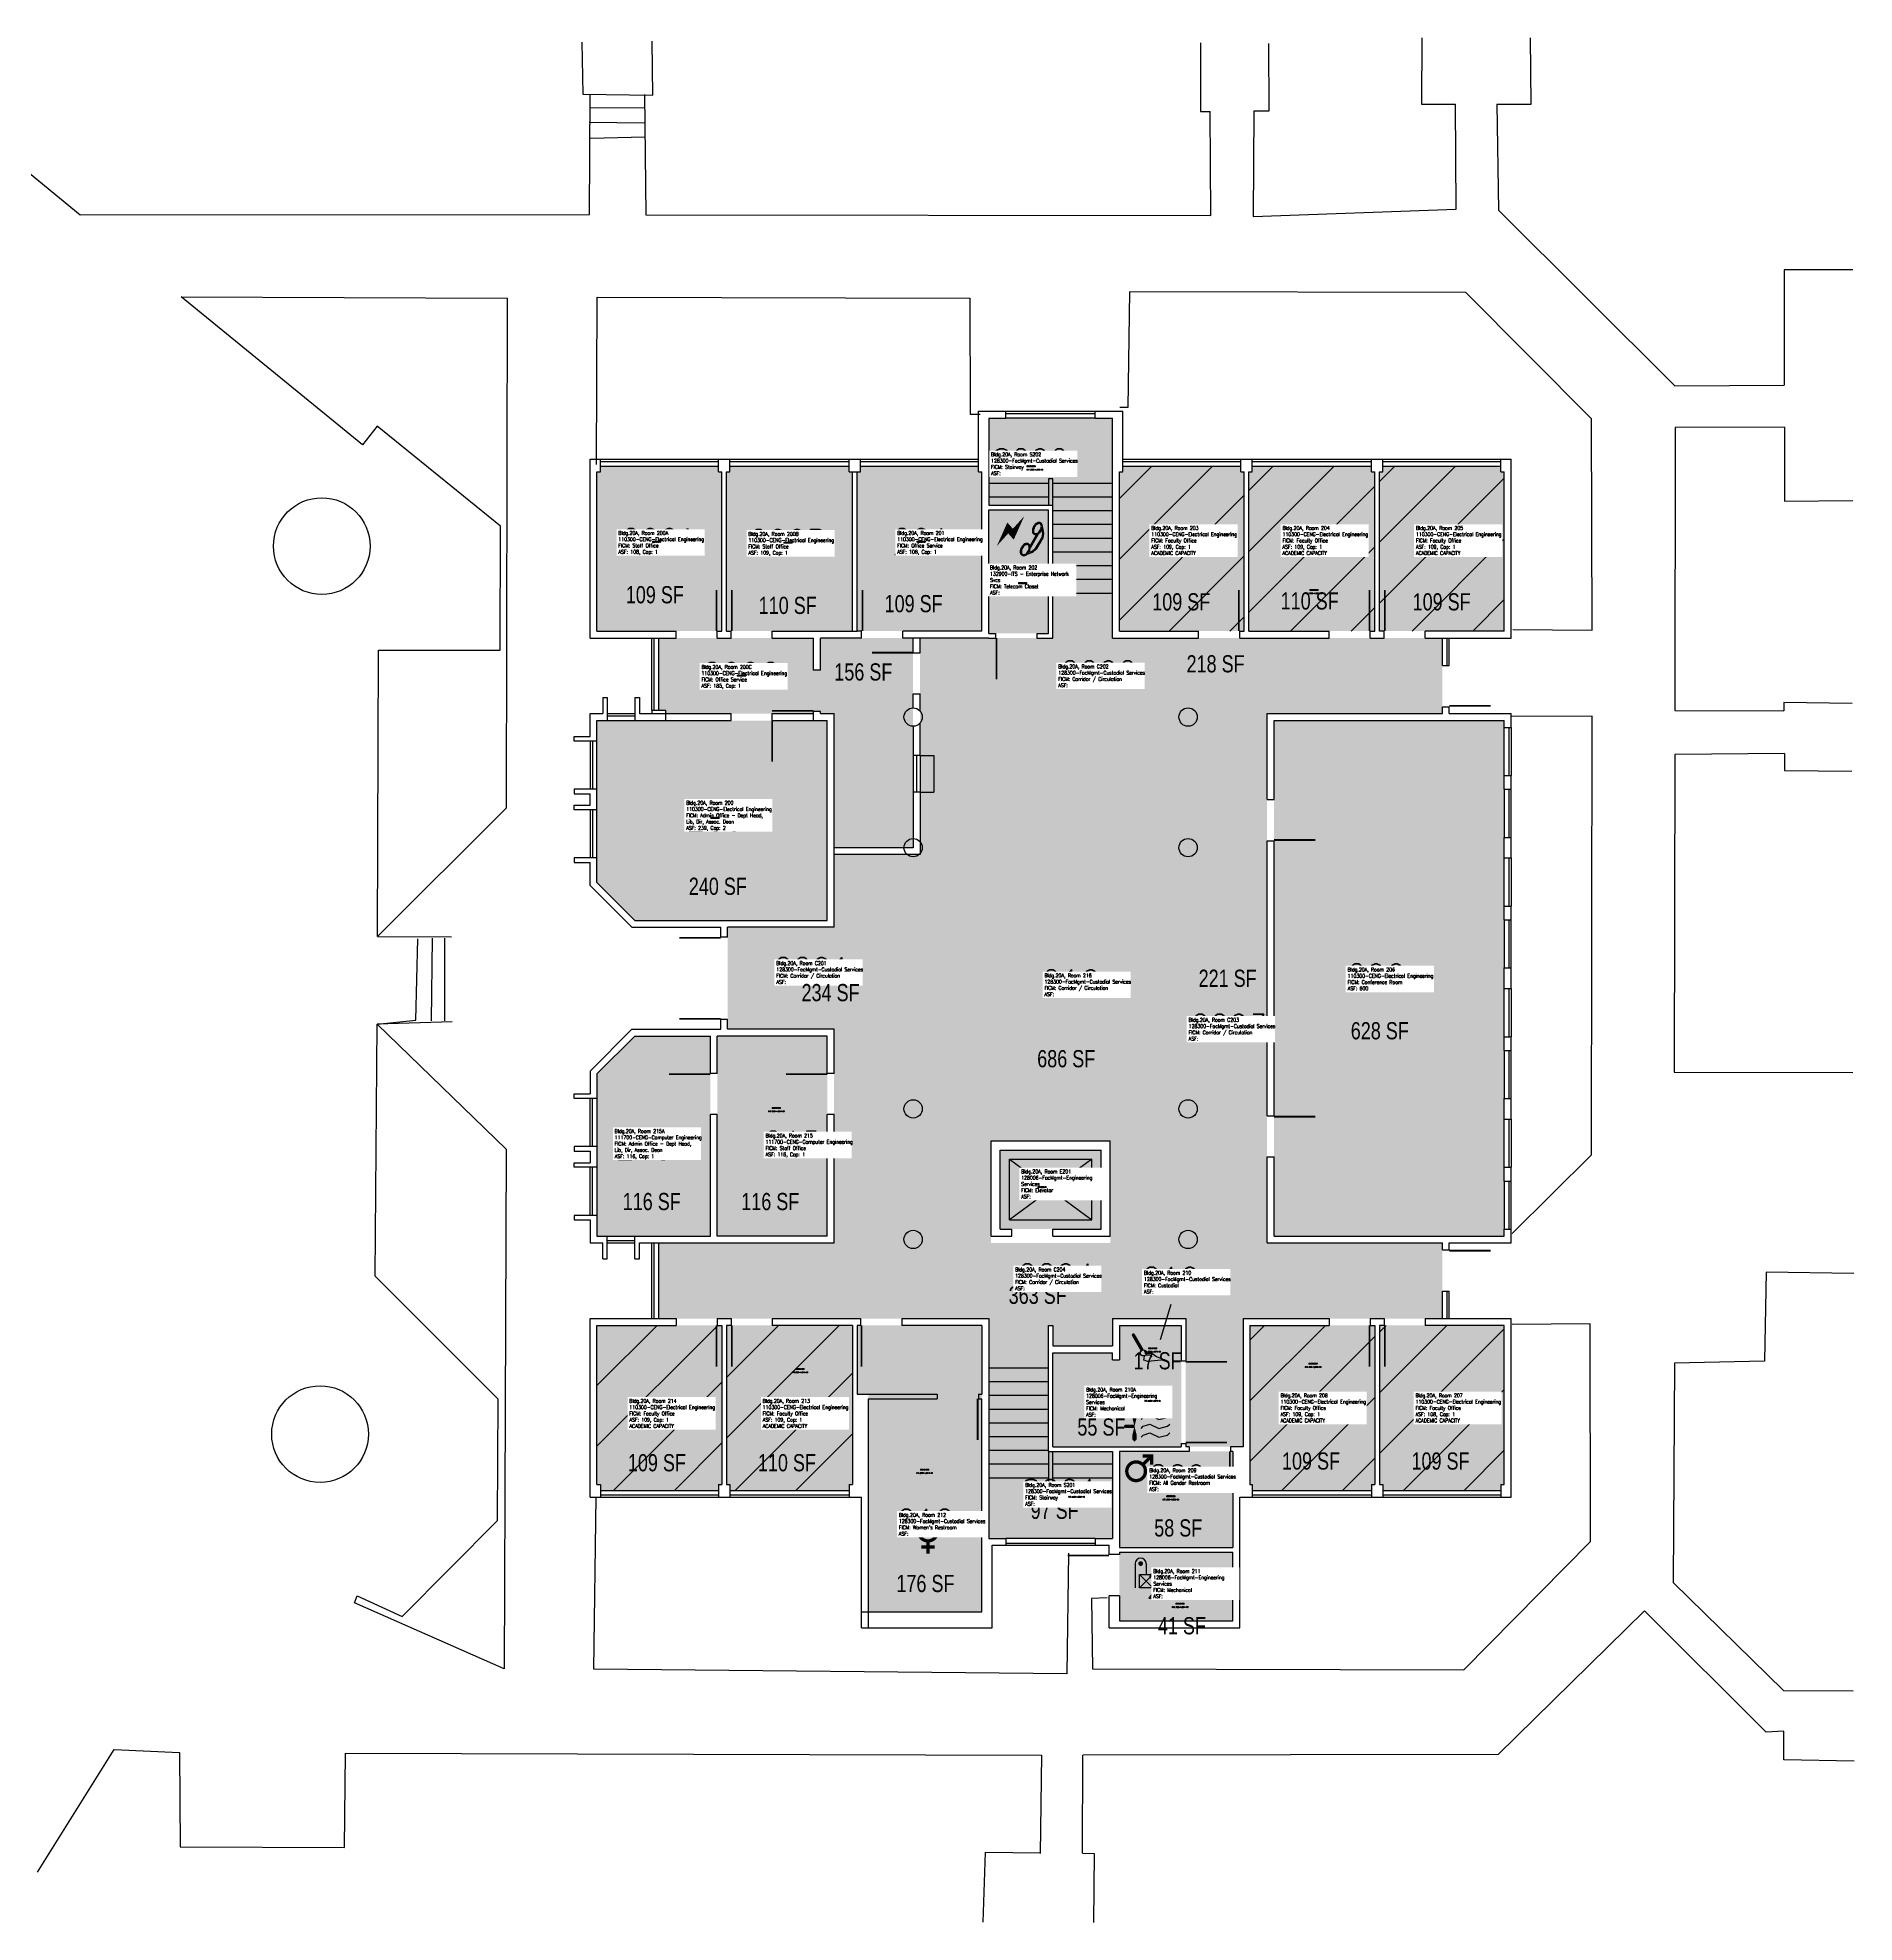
# Model space of a CAD drawing. Header units: inches. Extents: x -221 to 1542, y 0 to 3000.
# Drawn here: x -44 to 1542, y 877 to 2522 of the extents above; entities that cross this region are included whole.
import ezdxf
from ezdxf.enums import TextEntityAlignment as Align

# ---------------------------------------------------------------- set-up
doc = ezdxf.new("R2010")
doc.units = ezdxf.units.IN
doc.header["$LTSCALE"] = 100
doc.header["$MEASUREMENT"] = 0
doc.layers.get('0').update_dxf_attribs({"linetype": 'CONTINUOUS'})
for name, color, linetype in [('A-COLS', 5, 'CONTINUOUS'), ('A-DOOR', 2, 'CONTINUOUS'), ('A-FLOR', 3, 'CONTINUOUS'), ('A-GLAZ', 1, 'CONTINUOUS'), ('A-GLAZ-SILL', 2, 'CONTINUOUS'), ('A-IDEN-CNUM', 7, 'CONTINUOUS'), ('A-IDEN-ICON', 4, 'CONTINUOUS'), ('A-IDEN-RNUM', 7, 'CONTINUOUS'), ('A-IDEN-SNUM', 4, 'CONTINUOUS'), ('A-IDEN-VNUM', 4, 'CONTINUOUS'), ('A-SITE', 3, 'CONTINUOUS'), ('A-WALL', 5, 'CONTINUOUS'), ('AREA-TEXT', 3, 'CONTINUOUS'), ('Rooms-Capacity', 4, 'CONTINUOUS'), ('Rooms-Category-Color', 7, 'CONTINUOUS'), ('Rooms-College-Color', 7, 'CONTINUOUS'), ('Rooms-Department-Color', 7, 'CONTINUOUS'), ('Rooms-Division-Color', 7, 'CONTINUOUS'), ('Rooms-Information', 7, 'CONTINUOUS')]:
    doc.layers.add(name, color=color, linetype=linetype)
doc.styles.add('AREA', font='arial.ttf', dxfattribs={"width": 0.75, "height": 24})
doc.styles.add('ROOMSNUMBER', font='TXT.SHX', dxfattribs={"height": 0.03})
doc.styles.add('ROOMVNUMBER', font='simplex.shx', dxfattribs={"width": 0.85})

# ---------------------------------------------------------------- blocks, each defined once
blk = doc.blocks.new('CPWOMEN')
at = {"const_width": 0.015}
blk.add_lwpolyline([(-0.0375, 0, 1), (0.0475, 0, 1)], format="xyb", close=True, dxfattribs=at)
for points in [[(-0.025, -0.07), (0.035, -0.07)], [(0.005, -0.04), (0.005, -0.1)]]:
    blk.add_lwpolyline(points, dxfattribs=at)
blk = doc.blocks.new('CPMEN')
at = {"const_width": 0.015}
blk.add_lwpolyline([(-0.0575, -0.02, 1), (0.0275, -0.02, 1)], format="xyb", close=True, dxfattribs=at)
for points in [[(0.055, 0.01), (0.055, 0.05), (0.015, 0.05)], [(0.0151, 0.0101), (0.055, 0.05)]]:
    blk.add_lwpolyline(points, dxfattribs=at)
blk = doc.blocks.new('CPMECH')
for p, q in [((0.005, 0.025), (0.015, 0.035)), ((0.015, 0.035), (0.045, 0.045)), ((0.015, -0.005), (0.045, 0.005)), ((0.045, 0.045), (0.085, 0.025)), ((0.045, 0.005), (0.085, -0.015)), ((0.085, 0.025), (0.125, 0.035)), ((0.125, 0.035), (0.135, 0.045)), ((0.125, -0.005), (0.135, 0.005)), ((0.005, -0.015), (0.015, -0.005)), ((0.005, -0.055), (0.015, -0.045)), ((0.015, -0.045), (0.045, -0.035)), ((0.045, -0.035), (0.085, -0.055)), ((0.085, -0.015), (0.125, -0.005)), ((0.085, -0.055), (0.125, -0.045)), ((0.125, -0.045), (0.135, -0.035))]:
    blk.add_line(p, q)
at = {"const_width": 0.0075}
blk.add_lwpolyline([(-0.0682, -0.0069, 1), (-0.0618, -0.0031, 1)], format="xyb", close=True, dxfattribs=at)
at = {"const_width": 0.015}
blk.add_lwpolyline([(-0.025, -0.005), (-0.065, -0.005)], dxfattribs=at)
for points in [[(-0.025, -0.005, 0, 0.02, 0), (-0.025, 0.035, 0.02, 0.02, 0), (-0.025, 0.055, 0.02, 0, 0), (-0.025, 0.065, 0, 0, 0)], [(-0.025, -0.005, 0, 0.02, 0), (-0.025, -0.045, 0.02, 0.02, 0), (-0.025, -0.065, 0.02, 0, 0), (-0.025, -0.075, 0, 0, 0)]]:
    blk.add_lwpolyline(points, format="xyseb")
blk = doc.blocks.new('CPCUST')
for p, q in [((0.0171, -0.0639), (0.02, -0.0466)), ((0.0358, -0.0705), (0.0171, -0.0639)), ((0.0262, -0.0408), (0.0446, -0.0406)), ((0.0297, -0.0341), (0.0376, -0.0302)), ((0.1117, -0.0625), (0.0358, -0.0705)), ((0.0376, -0.0302), (0.0533, -0.0324)), ((0.0446, -0.0406), (0.0543, -0.0505)), ((0.0533, -0.0324), (0.0745, -0.0479)), ((0.0745, -0.0479), (0.1117, -0.0625))]:
    blk.add_line(p, q)
at = {"const_width": 0.015}
blk.add_lwpolyline([(-0.03, 0.05), (0.01, -0.0193)], dxfattribs=at)
at = {"const_width": 0.0075}
blk.add_lwpolyline([(-0.0332, 0.0481, 1), (-0.0268, 0.0519, 1)], format="xyb", close=True, dxfattribs=at)
blk.add_circle((0.0158, -0.0313), 0.0141)
blk = doc.blocks.new('CPELECT')
blk.add_lwpolyline([(0.0623, 0.0629, 0, 0.03, 0), (0.0105, -0.0168, 0.03, 0.03, 0), (-0.0105, 0.0068, 0.03, 0, 0), (-0.0623, -0.0729, 0.03, 0, 0)], format="xyseb")
blk = doc.blocks.new('CPPHONE')
for p, q in [((0.0096, 0.0252), (-0.0196, -0.0252)), ((0.0169, 0.0279), (-0.0182, -0.0329))]:
    blk.add_line(p, q)
for points in [[(0.0364, 0.0572), (0.0417, 0.0308), (0.0382, 0.0108), (0.0082, -0.0411), (-0.0083, -0.0558), (-0.0338, -0.0645)], [(0.0334, 0.047), (0.0366, 0.0307), (0.0334, 0.0126), (0.0043, -0.0379), (-0.0109, -0.0514), (-0.0265, -0.0567)]]:
    blk.add_lwpolyline(points)
for points in [[(0.0288, 0.0786, 0.139889), (0.0216, 0.0804, 0.107118), (0.0122, 0.0781, 0.079812), (0.0039, 0.0722, 0.067459), (-0.0035, 0.0626, 0.067459), (-0.008, 0.0515, 0.079812), (-0.009, 0.0413, 0.107118), (-0.0064, 0.032, 0.139889), (-0.0012, 0.0267, 0.139889), (0.0061, 0.0248, 0.107118), (0.0155, 0.0272, 0.079812), (0.0238, 0.0331, 0.067459), (0.0312, 0.0426, 0.067459), (0.0357, 0.0538, 0.079812), (0.0367, 0.0639, 0.107118), (0.034, 0.0732, 0.139889)], [(0.0263, 0.0743, 0.139889), (0.0218, 0.0754, 0.107118), (0.0144, 0.0736, 0.079812), (0.0074, 0.0686, 0.067459), (0.0008, 0.0601, 0.067459), (-0.0032, 0.0502, 0.079812), (-0.004, 0.0417, 0.107118), (-0.0019, 0.0344, 0.139889), (0.0013, 0.031, 0.139889), (0.0059, 0.0298, 0.107118), (0.0133, 0.0317, 0.079812), (0.0203, 0.0367, 0.067459), (0.0268, 0.0451, 0.067459), (0.0309, 0.055, 0.079812), (0.0317, 0.0636, 0.107118), (0.0296, 0.0709, 0.139889)], [(-0.0262, -0.0167, 0.139889), (-0.0334, -0.0148, 0.107118), (-0.0428, -0.0172, 0.079812), (-0.0511, -0.0231, 0.067459), (-0.0585, -0.0326, 0.067459), (-0.063, -0.0438, 0.079812), (-0.064, -0.0539, 0.107118), (-0.0614, -0.0632, 0.139889), (-0.0562, -0.0686, 0.139889), (-0.0489, -0.0704, 0.107118), (-0.0395, -0.0681, 0.079812), (-0.0312, -0.0622, 0.067459), (-0.0238, -0.0526, 0.067459), (-0.0193, -0.0415, 0.079812), (-0.0183, -0.0313, 0.107118), (-0.021, -0.022, 0.139889)], [(-0.0287, -0.021, 0.139889), (-0.0332, -0.0198, 0.107118), (-0.0406, -0.0217, 0.079812), (-0.0476, -0.0267, 0.067459), (-0.0542, -0.0351, 0.067459), (-0.0582, -0.045, 0.079812), (-0.059, -0.0536, 0.107118), (-0.0569, -0.0609, 0.139889), (-0.0537, -0.0643, 0.139889), (-0.0491, -0.0654, 0.107118), (-0.0417, -0.0636, 0.079812), (-0.0347, -0.0586, 0.067459), (-0.0282, -0.0501, 0.067459), (-0.0241, -0.0402, 0.079812), (-0.0233, -0.0317, 0.107118), (-0.0254, -0.0244, 0.139889)]]:
    blk.add_lwpolyline(points, format="xyb", close=True)
blk = doc.blocks.new('CPELEV')
for p, q in [((-0.035, 0.03), (-0.035, -0.08)), ((0.015, 0.03), (0.015, -0.02)), ((0.045, -0.08), (-0.015, -0.02)), ((-0.015, -0.08), (0.045, -0.02)), ((-0.015, -0.02), (0.045, -0.02)), ((-0.015, -0.08), (-0.015, -0.02)), ((0.045, -0.08), (-0.015, -0.08)), ((0.045, -0.02), (0.045, -0.08))]:
    blk.add_line(p, q)
at = {"const_width": 0.0106}
blk.add_lwpolyline([(-0.0153, 0.03, 1), (-0.0047, 0.03, 1)], format="xyb", close=True, dxfattribs=at)
blk.add_arc((-0.01, 0.03), 0.025, 0, 180)

msp = doc.modelspace()

# ---------------------------------------------------------------- hatches: boundary and pattern name
at = {"layer": 'Rooms-Capacity'}
h = msp.add_hatch(dxfattribs=at)
h.set_pattern_fill('ANSI31', color=256, scale=300, style=0)
h.paths.add_polyline_path([(1006, 2143), (1009, 2143), (1009, 2004), (900, 2004), (900, 2143), (903, 2143), (903, 2148), (1006, 2148)])
h = msp.add_hatch(dxfattribs=at)
h.set_pattern_fill('ANSI31', color=256, scale=300, style=0)
h.paths.add_polyline_path([(1120, 2143), (1123, 2143), (1123, 2004), (1013, 2004), (1013, 2143), (1016, 2143), (1016, 2148), (1120, 2148)])
h = msp.add_hatch(dxfattribs=at)
h.set_pattern_fill('ANSI31', color=256, scale=300, style=0)
h.paths.add_polyline_path([(1233, 2143), (1236, 2143), (1236, 2004), (1127, 2004), (1127, 2143), (1130, 2143), (1130, 2148), (1233, 2148)])
h = msp.add_hatch(dxfattribs=at)
h.set_pattern_fill('ANSI31', color=256, scale=300, style=0)
h.paths.add_polyline_path([(553, 1259), (550, 1259), (550, 1254), (447, 1254), (447, 1259), (444, 1259), (444, 1398), (553, 1398)])
h = msp.add_hatch(dxfattribs=at)
h.set_pattern_fill('ANSI31', color=256, scale=300, style=0)
h.paths.add_polyline_path([(667, 1259), (664, 1259), (664, 1254), (560, 1254), (560, 1259), (557, 1259), (557, 1398), (667, 1398)])
h = msp.add_hatch(dxfattribs=at)
h.set_pattern_fill('ANSI31', color=256, scale=300, style=0)
h.paths.add_polyline_path([(1123, 1259), (1120, 1259), (1120, 1254), (1016, 1254), (1016, 1259), (1014, 1259), (1014, 1398), (1123, 1398)])
h = msp.add_hatch(dxfattribs=at)
h.set_pattern_fill('ANSI31', color=256, scale=300, style=0)
h.paths.add_polyline_path([(1236, 1259), (1233, 1259), (1233, 1254), (1130, 1254), (1130, 1259), (1127, 1259), (1127, 1398), (1236, 1398)])
at = {"layer": 'Rooms-Category-Color', "true_color": 0xadadad}
for points in [[(786, 2114), (842, 2114), (842, 2022), (894, 2022), (894, 2190), (786, 2190)], [(786, 2110), (838, 2110), (838, 2002), (786, 2002)], [(786, 1998), (842, 1998), (842, 2022), (894, 2022), (894, 1998), (1182, 1998), (1182, 1932), (726, 1932), (726, 1998)], [(726, 1932), (960, 1932), (960, 1470), (892, 1470), (892, 1559), (788, 1559), (788, 1470), (726, 1470)], [(960, 1932), (960, 1470), (1029, 1470), (1029, 1932)], [(651, 1809), (651, 1745.5), (558, 1745.5), (558, 1656.5), (651, 1656.5), (651, 1470), (726, 1470), (726, 1809)], [(884, 1551), (884, 1482), (796, 1482), (796, 1551)], [(498, 1404), (786, 1404), (786, 1398), (842, 1398), (842, 1380), (894, 1380), (894, 1404), (958, 1404), (958, 1292), (1008, 1292), (1008, 1404), (1182, 1404), (1182, 1470), (498, 1470)], [(780, 1148), (681, 1148), (681, 1338), (671, 1338), (671, 1398), (780, 1398)], [(786, 1212), (894, 1212), (894, 1288), (838, 1288), (838, 1398), (786, 1398)], [(900, 1352), (900, 1398), (954, 1398), (954, 1352)], [(842, 1292), (842, 1374), (894, 1374), (894, 1368), (900, 1368), (900, 1352), (954, 1352), (954, 1292)], [(999, 1288), (999, 1204), (900, 1204), (900, 1288)], [(999, 1200), (999, 1140), (900, 1140), (900, 1200)]]:
    msp.add_hatch(color=253, dxfattribs=at).paths.add_polyline_path(points)
at = {"layer": 'Rooms-Category-Color', "true_color": 0xfa9ba3}
for points in [[(553, 2004), (444, 2004), (444, 2143), (447, 2143), (447, 2148), (550, 2148), (550, 2143), (553, 2143)], [(664, 2143), (667, 2143), (667, 2004), (557, 2004), (557, 2143), (560, 2143), (560, 2148), (664, 2148), (664, 2143)], [(671, 2143), (674, 2143), (674, 2148), (777, 2148), (777, 2143), (780, 2143), (780, 2004), (671, 2004)], [(1006, 2143), (1009, 2143), (1009, 2004), (900, 2004), (900, 2143), (903, 2143), (903, 2148), (1006, 2148)], [(1120, 2143), (1123, 2143), (1123, 2004), (1013, 2004), (1013, 2143), (1016, 2143), (1016, 2148), (1120, 2148)], [(1233, 2143), (1236, 2143), (1236, 2004), (1127, 2004), (1127, 2143), (1130, 2143), (1130, 2148), (1233, 2148)], [(498, 1935), (504, 1935), (504, 1932), (633, 1932), (633, 1934), (639, 1934), (639, 1932), (651, 1932), (651, 1815), (720, 1815), (720, 1929), (720, 1998), (639, 1998), (639, 1970), (633, 1970), (633, 1998), (498, 1998)], [(504, 1926), (633, 1926), (645, 1926), (645, 1751.5), (477, 1751.5), (444, 1784.5), (444, 1926)], [(1236, 1926), (1236, 1476), (1035, 1476), (1035, 1926)], [(477, 1650.5), (543, 1650.5), (543, 1476), (444, 1476), (444, 1617.5)], [(645, 1650.5), (645, 1476), (549, 1476), (549, 1650.5)], [(553, 1259), (550, 1259), (550, 1254), (447, 1254), (447, 1259), (444, 1259), (444, 1398), (553, 1398)], [(667, 1259), (664, 1259), (664, 1254), (560, 1254), (560, 1259), (557, 1259), (557, 1398), (667, 1398)], [(1123, 1259), (1120, 1259), (1120, 1254), (1016, 1254), (1016, 1259), (1014, 1259), (1014, 1398), (1123, 1398)], [(1236, 1259), (1233, 1259), (1233, 1254), (1130, 1254), (1130, 1259), (1127, 1259), (1127, 1398), (1236, 1398)]]:
    msp.add_hatch(color=241, dxfattribs=at).paths.add_polyline_path(points)
at = {"layer": 'Rooms-College-Color', "true_color": 0xadadad}
for points in [[(786, 2114), (842, 2114), (842, 2022), (894, 2022), (894, 2190), (786, 2190)], [(786, 2110), (838, 2110), (838, 2002), (786, 2002)], [(786, 1998), (842, 1998), (842, 2022), (894, 2022), (894, 1998), (1182, 1998), (1182, 1932), (726, 1932), (726, 1998)], [(726, 1932), (960, 1932), (960, 1470), (892, 1470), (892, 1559), (788, 1559), (788, 1470), (726, 1470)], [(960, 1932), (960, 1470), (1029, 1470), (1029, 1932)], [(651, 1809), (651, 1745.5), (558, 1745.5), (558, 1656.5), (651, 1656.5), (651, 1470), (726, 1470), (726, 1809)], [(884, 1551), (884, 1482), (796, 1482), (796, 1551)], [(498, 1404), (786, 1404), (786, 1398), (842, 1398), (842, 1380), (894, 1380), (894, 1404), (958, 1404), (958, 1292), (1008, 1292), (1008, 1404), (1182, 1404), (1182, 1470), (498, 1470)], [(780, 1148), (681, 1148), (681, 1338), (671, 1338), (671, 1398), (780, 1398)], [(786, 1212), (894, 1212), (894, 1288), (838, 1288), (838, 1398), (786, 1398)], [(900, 1352), (900, 1398), (954, 1398), (954, 1352)], [(842, 1292), (842, 1374), (894, 1374), (894, 1368), (900, 1368), (900, 1352), (954, 1352), (954, 1292)], [(999, 1288), (999, 1204), (900, 1204), (900, 1288)], [(999, 1200), (999, 1140), (900, 1140), (900, 1200)]]:
    msp.add_hatch(color=253, dxfattribs=at).paths.add_polyline_path(points)
at = {"layer": 'Rooms-College-Color', "true_color": 0x99d7b2}
for points in [[(553, 2004), (444, 2004), (444, 2143), (447, 2143), (447, 2148), (550, 2148), (550, 2143), (553, 2143)], [(664, 2143), (667, 2143), (667, 2004), (557, 2004), (557, 2143), (560, 2143), (560, 2148), (664, 2148), (664, 2143)], [(671, 2143), (674, 2143), (674, 2148), (777, 2148), (777, 2143), (780, 2143), (780, 2004), (671, 2004)], [(1006, 2143), (1009, 2143), (1009, 2004), (900, 2004), (900, 2143), (903, 2143), (903, 2148), (1006, 2148)], [(1120, 2143), (1123, 2143), (1123, 2004), (1013, 2004), (1013, 2143), (1016, 2143), (1016, 2148), (1120, 2148)], [(1233, 2143), (1236, 2143), (1236, 2004), (1127, 2004), (1127, 2143), (1130, 2143), (1130, 2148), (1233, 2148)], [(498, 1935), (504, 1935), (504, 1932), (633, 1932), (633, 1934), (639, 1934), (639, 1932), (651, 1932), (651, 1815), (720, 1815), (720, 1929), (720, 1998), (639, 1998), (639, 1970), (633, 1970), (633, 1998), (498, 1998)], [(504, 1926), (633, 1926), (645, 1926), (645, 1751.5), (477, 1751.5), (444, 1784.5), (444, 1926)], [(1236, 1926), (1236, 1476), (1035, 1476), (1035, 1926)], [(477, 1650.5), (543, 1650.5), (543, 1476), (444, 1476), (444, 1617.5)], [(645, 1650.5), (645, 1476), (549, 1476), (549, 1650.5)], [(553, 1259), (550, 1259), (550, 1254), (447, 1254), (447, 1259), (444, 1259), (444, 1398), (553, 1398)], [(667, 1259), (664, 1259), (664, 1254), (560, 1254), (560, 1259), (557, 1259), (557, 1398), (667, 1398)], [(1123, 1259), (1120, 1259), (1120, 1254), (1016, 1254), (1016, 1259), (1014, 1259), (1014, 1398), (1123, 1398)], [(1236, 1259), (1233, 1259), (1233, 1254), (1130, 1254), (1130, 1259), (1127, 1259), (1127, 1398), (1236, 1398)]]:
    msp.add_hatch(color=253, dxfattribs=at).paths.add_polyline_path(points)
at = {"layer": 'Rooms-Department-Color', "true_color": 0xacacac}
for points in [[(786, 2114), (842, 2114), (842, 2022), (894, 2022), (894, 2190), (786, 2190)], [(786, 2110), (838, 2110), (838, 2002), (786, 2002)], [(786, 1998), (842, 1998), (842, 2022), (894, 2022), (894, 1998), (1182, 1998), (1182, 1932), (726, 1932), (726, 1998)], [(726, 1932), (960, 1932), (960, 1470), (892, 1470), (892, 1559), (788, 1559), (788, 1470), (726, 1470)], [(960, 1932), (960, 1470), (1029, 1470), (1029, 1932)], [(651, 1809), (651, 1745.5), (558, 1745.5), (558, 1656.5), (651, 1656.5), (651, 1470), (726, 1470), (726, 1809)], [(884, 1551), (884, 1482), (796, 1482), (796, 1551)], [(498, 1404), (786, 1404), (786, 1398), (842, 1398), (842, 1380), (894, 1380), (894, 1404), (958, 1404), (958, 1292), (1008, 1292), (1008, 1404), (1182, 1404), (1182, 1470), (498, 1470)], [(780, 1148), (681, 1148), (681, 1338), (671, 1338), (671, 1398), (780, 1398)], [(786, 1212), (894, 1212), (894, 1288), (838, 1288), (838, 1398), (786, 1398)], [(900, 1352), (900, 1398), (954, 1398), (954, 1352)], [(842, 1292), (842, 1374), (894, 1374), (894, 1368), (900, 1368), (900, 1352), (954, 1352), (954, 1292)], [(999, 1288), (999, 1204), (900, 1204), (900, 1288)], [(999, 1200), (999, 1140), (900, 1140), (900, 1200)]]:
    msp.add_hatch(color=253, dxfattribs=at).paths.add_polyline_path(points)
at = {"layer": 'Rooms-Department-Color', "true_color": 0x99d7b2}
for points in [[(553, 2004), (444, 2004), (444, 2143), (447, 2143), (447, 2148), (550, 2148), (550, 2143), (553, 2143)], [(664, 2143), (667, 2143), (667, 2004), (557, 2004), (557, 2143), (560, 2143), (560, 2148), (664, 2148), (664, 2143)], [(671, 2143), (674, 2143), (674, 2148), (777, 2148), (777, 2143), (780, 2143), (780, 2004), (671, 2004)], [(1006, 2143), (1009, 2143), (1009, 2004), (900, 2004), (900, 2143), (903, 2143), (903, 2148), (1006, 2148)], [(1120, 2143), (1123, 2143), (1123, 2004), (1013, 2004), (1013, 2143), (1016, 2143), (1016, 2148), (1120, 2148)], [(1233, 2143), (1236, 2143), (1236, 2004), (1127, 2004), (1127, 2143), (1130, 2143), (1130, 2148), (1233, 2148)], [(498, 1935), (504, 1935), (504, 1932), (633, 1932), (633, 1934), (639, 1934), (639, 1932), (651, 1932), (651, 1815), (720, 1815), (720, 1929), (720, 1998), (639, 1998), (639, 1970), (633, 1970), (633, 1998), (498, 1998)], [(504, 1926), (633, 1926), (645, 1926), (645, 1751.5), (477, 1751.5), (444, 1784.5), (444, 1926)], [(1236, 1926), (1236, 1476), (1035, 1476), (1035, 1926)], [(477, 1650.5), (543, 1650.5), (543, 1476), (444, 1476), (444, 1617.5)], [(645, 1650.5), (645, 1476), (549, 1476), (549, 1650.5)], [(553, 1259), (550, 1259), (550, 1254), (447, 1254), (447, 1259), (444, 1259), (444, 1398), (553, 1398)], [(667, 1259), (664, 1259), (664, 1254), (560, 1254), (560, 1259), (557, 1259), (557, 1398), (667, 1398)], [(1123, 1259), (1120, 1259), (1120, 1254), (1016, 1254), (1016, 1259), (1014, 1259), (1014, 1398), (1123, 1398)], [(1236, 1259), (1233, 1259), (1233, 1254), (1130, 1254), (1130, 1259), (1127, 1259), (1127, 1398), (1236, 1398)]]:
    msp.add_hatch(color=253, dxfattribs=at).paths.add_polyline_path(points)
at = {"layer": 'Rooms-Division-Color', "true_color": 0xadadad}
for points in [[(786, 2114), (842, 2114), (842, 2022), (894, 2022), (894, 2190), (786, 2190)], [(786, 2110), (838, 2110), (838, 2002), (786, 2002)], [(786, 1998), (842, 1998), (842, 2022), (894, 2022), (894, 1998), (1182, 1998), (1182, 1932), (726, 1932), (726, 1998)], [(726, 1932), (960, 1932), (960, 1470), (892, 1470), (892, 1559), (788, 1559), (788, 1470), (726, 1470)], [(960, 1932), (960, 1470), (1029, 1470), (1029, 1932)], [(651, 1809), (651, 1745.5), (558, 1745.5), (558, 1656.5), (651, 1656.5), (651, 1470), (726, 1470), (726, 1809)], [(884, 1551), (884, 1482), (796, 1482), (796, 1551)], [(498, 1404), (786, 1404), (786, 1398), (842, 1398), (842, 1380), (894, 1380), (894, 1404), (958, 1404), (958, 1292), (1008, 1292), (1008, 1404), (1182, 1404), (1182, 1470), (498, 1470)], [(780, 1148), (681, 1148), (681, 1338), (671, 1338), (671, 1398), (780, 1398)], [(786, 1212), (894, 1212), (894, 1288), (838, 1288), (838, 1398), (786, 1398)], [(900, 1352), (900, 1398), (954, 1398), (954, 1352)], [(842, 1292), (842, 1374), (894, 1374), (894, 1368), (900, 1368), (900, 1352), (954, 1352), (954, 1292)], [(999, 1288), (999, 1204), (900, 1204), (900, 1288)], [(999, 1200), (999, 1140), (900, 1140), (900, 1200)]]:
    msp.add_hatch(color=253, dxfattribs=at).paths.add_polyline_path(points)
at = {"layer": 'Rooms-Division-Color', "true_color": 0x99d7b2}
for points in [[(553, 2004), (444, 2004), (444, 2143), (447, 2143), (447, 2148), (550, 2148), (550, 2143), (553, 2143)], [(664, 2143), (667, 2143), (667, 2004), (557, 2004), (557, 2143), (560, 2143), (560, 2148), (664, 2148), (664, 2143)], [(671, 2143), (674, 2143), (674, 2148), (777, 2148), (777, 2143), (780, 2143), (780, 2004), (671, 2004)], [(1006, 2143), (1009, 2143), (1009, 2004), (900, 2004), (900, 2143), (903, 2143), (903, 2148), (1006, 2148)], [(1120, 2143), (1123, 2143), (1123, 2004), (1013, 2004), (1013, 2143), (1016, 2143), (1016, 2148), (1120, 2148)], [(1233, 2143), (1236, 2143), (1236, 2004), (1127, 2004), (1127, 2143), (1130, 2143), (1130, 2148), (1233, 2148)], [(498, 1935), (504, 1935), (504, 1932), (633, 1932), (633, 1934), (639, 1934), (639, 1932), (651, 1932), (651, 1815), (720, 1815), (720, 1929), (720, 1998), (639, 1998), (639, 1970), (633, 1970), (633, 1998), (498, 1998)], [(504, 1926), (633, 1926), (645, 1926), (645, 1751.5), (477, 1751.5), (444, 1784.5), (444, 1926)], [(1236, 1926), (1236, 1476), (1035, 1476), (1035, 1926)], [(477, 1650.5), (543, 1650.5), (543, 1476), (444, 1476), (444, 1617.5)], [(645, 1650.5), (645, 1476), (549, 1476), (549, 1650.5)], [(553, 1259), (550, 1259), (550, 1254), (447, 1254), (447, 1259), (444, 1259), (444, 1398), (553, 1398)], [(667, 1259), (664, 1259), (664, 1254), (560, 1254), (560, 1259), (557, 1259), (557, 1398), (667, 1398)], [(1123, 1259), (1120, 1259), (1120, 1254), (1016, 1254), (1016, 1259), (1014, 1259), (1014, 1398), (1123, 1398)], [(1236, 1259), (1233, 1259), (1233, 1254), (1130, 1254), (1130, 1259), (1127, 1259), (1127, 1398), (1236, 1398)]]:
    msp.add_hatch(color=253, dxfattribs=at).paths.add_polyline_path(points)

# ---------------------------------------------------------------- linework, layer by layer
at = {"layer": 'A-COLS'}
for centre in [(720, 1929), (960, 1929), (720, 1815), (960, 1815), (720, 1587), (960, 1587), (720, 1473), (960, 1473)]:
    msp.add_circle(centre, 8, dxfattribs=at)
at = {"layer": 'A-DOOR'}
for points in [[(548.3, 2004, 1.5, 1.5, 0), (548.3, 2040, 0, 0, 0), (547.5, 2040, 0, 0, 0.414214), (513, 2002.5, 0, 0, 0.414214)], [(561.8, 2004, 1.5, 1.5, 0), (561.8, 2040, 0, 0, 0), (562.5, 2040, 0, 0, -0.414214), (597, 2002.5, 0, 0, -0.414214)], [(675.8, 2004, 1.5, 1.5, 0), (675.8, 2040, 0, 0, 0), (676.5, 2040, 0, 0, -0.414214), (711, 2002.5, 0, 0, -0.414214)], [(1004.3, 2004, 1.5, 1.5, 0), (1004.3, 2040, 0, 0, 0), (1003.5, 2040, 0, 0, 0.414214), (969, 2002.5, 0, 0, 0.414214)], [(1118.3, 2004, 1.5, 1.5, 0), (1118.3, 2040, 0, 0, 0), (1117.5, 2040, 0, 0, 0.414214), (1083, 2002.5, 0, 0, 0.414214)], [(1131.8, 2004, 1.5, 1.5, 0), (1131.8, 2040, 0, 0, 0), (1132.5, 2040, 0, 0, -0.414214), (1167, 2002.5, 0, 0, -0.414214)], [(792.8, 1998, 1.5, 1.5, 0), (792.8, 1962, 0, 0, 0), (793.5, 1962, 0, 0, 0.414214), (828, 1999.5, 0, 0, 0.414214)], [(720, 1985.2, 1.5, 1.5, 0), (684, 1985.2, 0, 0, 0), (684, 1984.5, 0, 0, 0.387439), (720, 1949.2, 0, 0, 0.414214)], [(1188, 1938.7, 1.5, 1.5, 0), (1224, 1938.7, 0, 0, 0), (1224, 1939.5, 0, 0, 0.414214), (1186.5, 1974, 0, 0, 0.414214)], [(632.9, 1934.4, 1.5, 1.5, 0), (596.9, 1934.4, 0, 0, 0), (596.9, 1935.1, 0, 0, -0.414214), (634.4, 1969.6, 0, 0, -0.414214)], [(597, 1926, 1.5, 1.5, 0), (597, 1890, 0, 0, 0), (596.3, 1890, 0, 0, -0.387439), (561, 1926, 0, 0, -0.414214)], [(1035, 1821.7, 1.5, 1.5, 0), (1071, 1821.7, 0, 0, 0), (1071, 1822.5, 0, 0, 0.414214), (1033.5, 1857, 0, 0, 0.414214)], [(552, 1736.2, 1.5, 1.5, 0), (516, 1736.2, 0, 0, 0), (516, 1735.5, 0, 0, 0.414214), (553.5, 1701, 0, 0, 0.414214)], [(552, 1665.7, 1.5, 1.5, 0), (516, 1665.7, 0, 0, 0), (516, 1666.5, 0, 0, -0.414214), (553.5, 1701, 0, 0, -0.414214)], [(543, 1617.2, 1.5, 1.5, 0), (507, 1617.2, 0, 0, 0), (507, 1616.5, 0, 0, 0.414214), (544.5, 1582, 0, 0, 0.414214)], [(645, 1617.2, 1.5, 1.5, 0), (609, 1617.2, 0, 0, 0), (609, 1616.5, 0, 0, 0.414214), (646.5, 1582, 0, 0, 0.414214)], [(1035, 1580.2, 1.5, 1.5, 0), (1071, 1580.2, 0, 0, 0), (1071, 1579.5, 0, 0, -0.414214), (1033.5, 1545, 0, 0, -0.414214)], [(1188, 1463.2, 1.5, 1.5, 0), (1224, 1463.2, 0, 0, 0), (1224, 1462.5, 0, 0, -0.414214), (1186.5, 1428, 0, 0, -0.414214)], [(548.3, 1398, 1.5, 1.5, 0), (548.3, 1362, 0, 0, 0), (547.5, 1362, 0, 0, -0.414214), (513, 1399.5, 0, 0, -0.414214)], [(561.8, 1398, 1.5, 1.5, 0), (561.8, 1362, 0, 0, 0), (562.5, 1362, 0, 0, 0.414214), (597, 1399.5, 0, 0, 0.414214)], [(674.8, 1398, 1.5, 1.5, 0), (674.8, 1362, 0, 0, 0), (675.5, 1362, 0, 0, 0.414214), (710, 1399.5, 0, 0, 0.414214)], [(1118.3, 1398, 1.5, 1.5, 0), (1118.3, 1362, 0, 0, 0), (1117.5, 1362, 0, 0, -0.414214), (1083, 1399.5, 0, 0, -0.414214)], [(1131.8, 1398, 1.5, 1.5, 0), (1131.8, 1362, 0, 0, 0), (1132.5, 1362, 0, 0, 0.414214), (1167, 1399.5, 0, 0, 0.414214)], [(958, 1366.2, 1.5, 1.5, 0), (994, 1366.2, 0, 0, 0), (994, 1365.5, 0, 0, -0.414214), (956.5, 1331, 0, 0, -0.414214)], [(776.3, 1334, 1.5, 1.5, 0), (776.3, 1298, 0, 0, 0), (775.5, 1298, 0, 0, -0.414214), (741, 1335.5, 0, 0, -0.414214)], [(958, 1295.7, 1.5, 1.5, 0), (994, 1295.7, 0, 0, 0), (994, 1296.5, 0, 0, 0.414214), (956.5, 1331, 0, 0, 0.414214)], [(996.3, 1288, 1.5, 1.5, 0), (996.3, 1252, 0, 0, 0), (995.5, 1252, 0, 0, -0.414214), (961, 1289.5, 0, 0, -0.414214)], [(891, 1197.2, 1.5, 1.5, 0), (855, 1197.2, 0, 0, 0), (855, 1196.5, 0, 0, 0.414214), (892.5, 1162, 0, 0, 0.414214)]]:
    msp.add_lwpolyline(points, format="xyseb", dxfattribs=at)
at = {"layer": 'A-FLOR'}
for p, q in [((838, 2133), (786, 2133)), ((842, 2137), (838, 2137)), ((838, 2137), (838, 2114)), ((842, 2114), (842, 2137)), ((894, 2133), (842, 2133)), ((838, 2121), (786, 2121)), ((894, 2121), (842, 2121)), ((894, 2109), (842, 2109)), ((894, 2097), (842, 2097)), ((894, 2085), (842, 2085)), ((894, 2073), (842, 2073)), ((894, 2061), (842, 2061)), ((894, 2049), (842, 2049)), ((894, 2037), (842, 2037)), ((804, 1490), (804, 1543)), ((804, 1543), (876, 1543)), ((876, 1543), (804, 1490)), ((804, 1543), (876, 1490)), ((876, 1490), (876, 1543)), ((804, 1490), (876, 1490)), ((786, 1361), (838, 1361)), ((786, 1349), (838, 1349)), ((786, 1337), (838, 1337)), ((786, 1325), (838, 1325)), ((786, 1313), (838, 1313)), ((786, 1301), (838, 1301)), ((786, 1289), (838, 1289)), ((838, 1288), (838, 1261)), ((842, 1261), (842, 1288)), ((786, 1277), (838, 1277)), ((842, 1277), (894, 1277)), ((786, 1265), (838, 1265)), ((838, 1261), (842, 1261)), ((842, 1265), (894, 1265))]:
    msp.add_line(p, q, dxfattribs=at)
at = {"layer": 'A-GLAZ'}
for p, q in [((801, 2194), (879, 2194)), ((447, 2152), (550, 2152)), ((560, 2152), (664, 2152)), ((674, 2152), (777, 2152)), ((903, 2152), (1006, 2152)), ((1016, 2152), (1120, 2152)), ((1130, 2152), (1233, 2152)), ((494, 1935), (494, 1998)), ((1186, 1974), (1186, 1998)), ((453, 1930), (477, 1930)), ((1240, 1920), (1240, 1878)), ((440, 1908), (440, 1866)), ((723, 1895.4), (723, 1863.5)), ((1240, 1866), (1240, 1824)), ((440, 1848), (440, 1806)), ((1240, 1806), (1240, 1764)), ((1240, 1752), (1240, 1710)), ((1240, 1692), (1240, 1650)), ((1240, 1638), (1240, 1596)), ((440, 1554), (440, 1596)), ((1240, 1578), (1240, 1536)), ((440, 1494), (440, 1536)), ((1240, 1524), (1240, 1482)), ((453, 1472), (477, 1472)), ((494, 1404), (494, 1470)), ((1186, 1404), (1186, 1428)), ((447, 1250), (550, 1250)), ((560, 1250), (664, 1250)), ((1016, 1250), (1120, 1250)), ((1130, 1250), (1233, 1250)), ((801, 1208), (879, 1208))]:
    msp.add_line(p, q, dxfattribs=at)
at = {"layer": 'A-GLAZ-SILL'}
for p, q in [((801, 2196), (879, 2196)), ((879, 2190), (801, 2190)), ((447, 2154), (550, 2154)), ((447, 2148), (550, 2148)), ((560, 2154), (664, 2154)), ((560, 2148), (664, 2148)), ((674, 2154), (777, 2154)), ((674, 2148), (777, 2148)), ((903, 2154), (1006, 2154)), ((903, 2148), (1006, 2148)), ((1016, 2154), (1120, 2154)), ((1016, 2148), (1120, 2148)), ((1130, 2154), (1233, 2154)), ((1130, 2148), (1233, 2148)), ((492, 1935), (492, 1998)), ((498, 1935), (498, 1998)), ((1182, 1974), (1182, 1998)), ((1188, 1974), (1188, 1998)), ((453, 1932), (477, 1932)), ((453, 1926), (477, 1926)), ((1236, 1878), (1236, 1920)), ((1242, 1920), (1242, 1878)), ((438, 1908), (438, 1866)), ((444, 1866), (444, 1908)), ((720, 1895.4), (720, 1863.5)), ((726, 1895.4), (738, 1895.4)), ((726, 1895.4), (726, 1863.5)), ((738, 1895.4), (738, 1863.5)), ((726, 1863.5), (738, 1863.5)), ((1236, 1866), (1236, 1824)), ((1242, 1824), (1242, 1866)), ((438, 1848), (438, 1806)), ((444, 1806), (444, 1848)), ((1236, 1764), (1236, 1806)), ((1242, 1806), (1242, 1764)), ((1236, 1752), (1236, 1710)), ((1242, 1710), (1242, 1752)), ((1236, 1650), (1236, 1692)), ((1242, 1692), (1242, 1650)), ((1236, 1638), (1236, 1596)), ((1242, 1596), (1242, 1638)), ((438, 1554), (438, 1596)), ((444, 1596), (444, 1554)), ((1236, 1536), (1236, 1578)), ((1242, 1578), (1242, 1536)), ((438, 1494), (438, 1536)), ((444, 1536), (444, 1494)), ((1236, 1524), (1236, 1482)), ((1242, 1482), (1242, 1524)), ((453, 1476), (477, 1476)), ((453, 1470), (477, 1470)), ((492, 1404), (492, 1470)), ((498, 1404), (498, 1470)), ((1182, 1404), (1182, 1428)), ((1188, 1404), (1188, 1428)), ((447, 1254), (550, 1254)), ((560, 1254), (664, 1254)), ((1016, 1254), (1120, 1254)), ((1130, 1254), (1233, 1254)), ((447, 1248), (550, 1248)), ((560, 1248), (664, 1248)), ((1016, 1248), (1120, 1248)), ((1130, 1248), (1233, 1248)), ((879, 1212), (801, 1212)), ((801, 1206), (879, 1206))]:
    msp.add_line(p, q, dxfattribs=at)
at = {"layer": 'A-IDEN-VNUM'}
msp.add_line((944.9, 1416.1), (935.6, 1385.3), dxfattribs=at)
at = {"layer": 'A-SITE'}
for p, q in [((-221.2, 2542.8), (-7, 2367.4)), ((430.8, 2518), (431.7, 2472.7)), ((492.7, 2471.8), (492.2, 2518.9)), ((970.9, 2517.5), (970.9, 2457.5)), ((1164.1, 2522), (1163.8, 2464.1)), ((1259.3, 2464), (1258.9, 2521.8)), ((1030.7, 2458.2), (1030.6, 2517)), ((431.7, 2472.7), (492.7, 2471.8)), ((437.6, 2367.7), (438, 2472.7)), ((485.6, 2472.4), (486.8, 2367.5)), ((437.8, 2460.9), (485.7, 2461)), ((970.9, 2457.5), (979.2, 2457.6)), ((979.8, 2366.9), (979.2, 2457.6)), ((1017.5, 2458.1), (1016.8, 2366)), ((1017.5, 2458.1), (1030.7, 2458.2)), ((1163.8, 2464.1), (1193.4, 2464.1)), ((1193.9, 2372.4), (1193.4, 2464.1)), ((1229.5, 2464.1), (1230.9, 2371.6)), ((1229.5, 2464.1), (1259.3, 2464)), ((437.2, 2448.2), (485.4, 2447.8)), ((438.3, 2434.4), (485.8, 2435.6)), ((1016.8, 2366), (1193.9, 2372.4)), ((1230.9, 2371.6), (1384.7, 2218.1)), ((-7, 2367.4), (437.6, 2367.7)), ((486.8, 2367.5), (979.8, 2366.9)), ((1540.2, 2319.4), (1480.2, 2319.4)), ((1480.2, 2319.4), (1480.4, 2218.6)), ((81.1, 2295.8), (365.7, 2294.7)), ((239.2, 2166.5), (81.1, 2295.8)), ((365.7, 2294.7), (364.6, 1849.6)), ((443.5, 2149.6), (444.1, 2295.4)), ((444.1, 2295.4), (769.4, 2294.6)), ((769.4, 2294.6), (769.8, 2193.4)), ((908.7, 2300.2), (907.3, 2199.3)), ((1202.3, 2299.6), (908.7, 2300.2)), ((1312.1, 2189.2), (1202.3, 2299.6)), ((1384.7, 2218.1), (1480.4, 2218.6)), ((769.8, 2193.4), (778.6, 2193.5)), ((907.3, 2199.3), (900.3, 2199.2)), ((1312.6, 2004.8), (1312.1, 2189.2)), ((252, 2182.8), (239.2, 2166.5)), ((359.8, 2095.6), (252, 2182.8)), ((1385.1, 2181.8), (1384.7, 1934.6)), ((1480.5, 2182.2), (1385.1, 2181.8)), ((1480.5, 2182.2), (1480.6, 2117.5)), ((1480.6, 2117.5), (1540.1, 2118)), ((359.5, 1987.3), (359.8, 2095.6)), ((1243.3, 2005.4), (1312.6, 2004.8)), ((252.5, 1737.6), (253.2, 1987.5)), ((253.2, 1987.5), (359.5, 1987.3)), ((1539.6, 1940.9), (1480, 1941.6)), ((1480, 1941.6), (1480.1, 1934.3)), ((1312.8, 1929.8), (1241.9, 1929.4)), ((1312.1, 1546.9), (1312.8, 1929.8)), ((1384.7, 1934.6), (1480.1, 1934.3)), ((1384.7, 1896.2), (1384.3, 1618.9)), ((1480.5, 1897.1), (1384.7, 1896.2)), ((1480.5, 1897.1), (1480.7, 1882.5)), ((1480.7, 1882.5), (1539.2, 1881.8)), ((364.6, 1849.6), (252.5, 1737.6)), ((252.5, 1737.6), (317.1, 1737.1)), ((285.8, 1664.4), (287.6, 1735.3)), ((300.1, 1736), (299.3, 1663.8)), ((311.1, 1663.8), (311.1, 1736.1)), ((252.1, 1660.8), (285.8, 1664.4)), ((317.5, 1662.9), (252.1, 1660.8)), ((250.3, 1441), (252.1, 1660.8)), ((252.1, 1660.8), (364.6, 1551.9)), ((1384.3, 1618.9), (1540.2, 1618.7)), ((364.6, 1551.9), (363, 1098.1)), ((1243, 1478.3), (1312.1, 1546.9)), ((357.8, 1333.7), (250.3, 1441)), ((1464.7, 1444.5), (1463.2, 1366.7)), ((1541.1, 1443.4), (1464.7, 1444.5)), ((1311, 1399.4), (1243, 1398.9)), ((1311.2, 1209.3), (1311, 1399.4)), ((1463.2, 1366.7), (1384.6, 1365)), ((1384.6, 1365), (1383.5, 1173.5)), ((357.2, 1227.8), (357.8, 1333.7)), ((441.3, 1097.9), (443.4, 1247.9)), ((274.1, 1143.9), (357.2, 1227.8)), ((1200.6, 1097.4), (1311.2, 1209.3)), ((855.6, 1199.3), (854, 1093.9)), ((1383.5, 1173.5), (1479.7, 1079.4)), ((232.4, 1155.9), (234.7, 1161.8)), ((363, 1098.1), (232.4, 1155.9)), ((234.7, 1161.8), (274.1, 1143.9)), ((889.4, 1160.1), (875.8, 1159.7)), ((875.8, 1159.7), (876.6, 1098.2)), ((1358.3, 1148.8), (1230.6, 1023.3)), ((1464.5, 1042.8), (1358.3, 1148.8)), ((854, 1093.9), (441.3, 1097.9)), ((876.6, 1098.2), (1200.6, 1097.4)), ((1479.7, 1079.4), (1540.5, 1079.1)), ((1479.9, 1043.7), (1464.5, 1042.8)), ((1480.1, 1018.9), (1479.9, 1043.7)), ((-44.2, 920.6), (22.6, 1027.9)), ((22.6, 1027.9), (79.7, 1025.1)), ((79.7, 1025.1), (80.2, 942.8)), ((223.7, 942.3), (224.5, 1024.5)), ((224.5, 1024.5), (832, 1022.9)), ((832, 1022.9), (830.9, 937)), ((867.9, 937.2), (868, 1022.8)), ((1230.6, 1023.3), (868, 1022.8)), ((1541.5, 1017.5), (1480.1, 1018.9)), ((80.2, 942.8), (223.7, 942.3)), ((781, 877.2), (783, 938.3)), ((783, 938.3), (830.9, 937.7)), ((867.9, 937.3), (878, 937.1)), ((878, 937.1), (877.5, 876.9))]:
    msp.add_line(p, q, dxfattribs=at)
for centre in [(203.8, 2078.2), (202.3, 1303.1)]:
    msp.add_circle(centre, 42.2, dxfattribs=at)
at = {"layer": 'A-WALL'}
for p, q in [((777, 2196), (801, 2196)), ((777, 2143), (777, 2196)), ((786, 2190), (801, 2190)), ((786, 2190), (786, 2114)), ((801, 2190), (801, 2196)), ((879, 2190), (879, 2196)), ((879, 2196), (903, 2196)), ((879, 2190), (894, 2190)), ((894, 1998), (894, 2190)), ((903, 2143), (903, 2196)), ((438, 2154), (447, 2154)), ((438, 1998), (438, 2154)), ((444, 2004), (444, 2143)), ((444, 2143), (447, 2143)), ((447, 2143), (447, 2154)), ((550, 2143), (550, 2154)), ((550, 2154), (560, 2154)), ((550, 2143), (553, 2143)), ((553, 2004), (553, 2143)), ((557, 2143), (560, 2143)), ((557, 2004), (557, 2143)), ((560, 2143), (560, 2154)), ((664, 2143), (664, 2154)), ((664, 2154), (674, 2154)), ((664, 2143), (674, 2143)), ((667, 2010), (667, 2143)), ((671, 2010), (671, 2143)), ((674, 2143), (674, 2154)), ((777, 2143), (780, 2143)), ((780, 2004), (780, 2143)), ((900, 2004), (900, 2143)), ((900, 2143), (903, 2143)), ((1006, 2143), (1006, 2154)), ((1006, 2154), (1016, 2154)), ((1006, 2143), (1009, 2143)), ((1009, 2004), (1009, 2143)), ((1013, 2143), (1016, 2143)), ((1013, 2004), (1013, 2143)), ((1016, 2143), (1016, 2154)), ((1120, 2143), (1120, 2154)), ((1120, 2154), (1130, 2154)), ((1120, 2143), (1123, 2143)), ((1123, 2004), (1123, 2143)), ((1127, 2143), (1130, 2143)), ((1127, 2004), (1127, 2143)), ((1130, 2143), (1130, 2154)), ((1233, 2143), (1233, 2154)), ((1233, 2154), (1242, 2154)), ((1233, 2143), (1236, 2143)), ((1236, 2004), (1236, 2143)), ((1242, 1998), (1242, 2154)), ((786, 2114), (842, 2114)), ((786, 2110), (838, 2110)), ((786, 2002), (786, 2110)), ((838, 2002), (838, 2110)), ((842, 1998), (842, 2114)), ((667, 2004), (667, 2010)), ((671, 2004), (671, 2010)), ((438, 1998), (513, 1998)), ((444, 2004), (513, 2004)), ((513, 1998), (513, 2004)), ((549, 1998), (549, 2004)), ((549, 2004), (553, 2004)), ((549, 1998), (561, 1998)), ((557, 2004), (561, 2004)), ((561, 1998), (561, 2004)), ((597, 1998), (597, 2004)), ((597, 2004), (667, 2004)), ((597, 1998), (633, 1998)), ((633, 1970), (633, 1998)), ((675, 1998), (639, 1998)), ((639, 1970), (639, 1998)), ((667, 2004), (671, 2004)), ((675, 2004), (671, 2004)), ((675, 1998), (675, 2004)), ((780, 2004), (711, 2004)), ((711, 1998), (711, 2004)), ((786, 1998), (711, 1998)), ((720, 1985.2), (720, 1998)), ((726, 1985.2), (726, 1998)), ((786, 2002), (792, 2002)), ((786, 1998), (792, 1998)), ((792, 2002), (792, 1998)), ((828, 2002), (828, 1998)), ((828, 2002), (838, 2002)), ((828, 1998), (842, 1998)), ((894, 1998), (969, 1998)), ((900, 2004), (969, 2004)), ((969, 1998), (969, 2004)), ((1005, 1998), (1005, 2004)), ((1005, 2004), (1009, 2004)), ((1005, 1998), (1083, 1998)), ((1013, 2004), (1083, 2004)), ((1083, 1998), (1083, 2004)), ((1119, 1998), (1119, 2004)), ((1119, 2004), (1123, 2004)), ((1119, 1998), (1131, 1998)), ((1131, 2004), (1127, 2004)), ((1131, 1998), (1131, 2004)), ((1236, 2004), (1167, 2004)), ((1167, 1998), (1167, 2004)), ((1167, 1998), (1242, 1998)), ((720, 1985.2), (726, 1985.2)), ((639, 1970), (633, 1970)), ((1182, 1974), (1188, 1974)), ((449, 1946), (453, 1946)), ((449, 1946), (449, 1932)), ((453, 1946), (453, 1926)), ((477, 1946), (477, 1926)), ((477, 1946), (481, 1946)), ((481, 1946), (481, 1932)), ((720, 1937), (720, 1949.2)), ((720, 1949.2), (726, 1949.2)), ((726, 1934.3), (726, 1949.2)), ((438, 1912), (438, 1932)), ((438, 1932), (449, 1932)), ((444, 1926), (453, 1926)), ((444, 1908), (444, 1926)), ((477, 1926), (504, 1926)), ((481, 1932), (495, 1932)), ((492, 1935), (504, 1935)), ((492, 1935), (492, 1932)), ((495, 1932), (561, 1932)), ((495, 1926), (561, 1926)), ((504, 1926), (504, 1935)), ((561, 1926), (561, 1932)), ((597, 1926), (597, 1932)), ((597, 1932), (633, 1932)), ((597, 1926), (633, 1926)), ((633, 1926), (633, 1934)), ((639, 1934), (633, 1934)), ((633, 1926), (645, 1926)), ((639, 1932), (639, 1934)), ((639, 1932), (651, 1932)), ((645, 1751.5), (645, 1926)), ((651, 1745.5), (651, 1932)), ((1029, 1932), (1182, 1932)), ((1029, 1857), (1029, 1932)), ((1035, 1926), (1236, 1926)), ((1035, 1857), (1035, 1926)), ((1182, 1932), (1182, 1938)), ((1182, 1938), (1188, 1938)), ((1188, 1932), (1188, 1938)), ((1188, 1932), (1242, 1932)), ((1236, 1920), (1236, 1926)), ((1242, 1920), (1242, 1932)), ((424, 1908), (424, 1912)), ((424, 1912), (438, 1912)), ((720, 1921), (720, 1895.4)), ((726, 1895.4), (726, 1923.7)), ((1236, 1920), (1242, 1920)), ((444, 1908), (424, 1908)), ((726, 1895.4), (720, 1895.4)), ((1236, 1878), (1242, 1878)), ((1236, 1866), (1236, 1878)), ((1242, 1866), (1242, 1878)), ((444, 1866), (424, 1866)), ((424, 1866), (424, 1862)), ((424, 1862), (438, 1862)), ((438, 1852), (438, 1862)), ((444, 1848), (444, 1866)), ((726, 1863.5), (720, 1863.5)), ((720, 1863.5), (720, 1815)), ((726, 1863.5), (726, 1809)), ((1236, 1866), (1242, 1866)), ((424, 1852), (438, 1852)), ((424, 1848), (424, 1852)), ((444, 1848), (424, 1848)), ((1029, 1857), (1035, 1857)), ((720, 1815), (651, 1815)), ((1029, 1821), (1035, 1821)), ((1029, 1581), (1029, 1821)), ((1035, 1581), (1035, 1821)), ((1236, 1824), (1242, 1824)), ((1236, 1806), (1236, 1824)), ((1242, 1806), (1242, 1824)), ((424, 1806), (424, 1802)), ((444, 1806), (424, 1806)), ((424, 1802), (438, 1802)), ((438, 1782), (438, 1802)), ((444, 1784.5), (444, 1806)), ((726, 1809), (651, 1809)), ((1236, 1806), (1242, 1806)), ((438, 1782), (474.5, 1745.5)), ((444, 1784.5), (477, 1751.5)), ((1236, 1764), (1242, 1764)), ((1236, 1752), (1236, 1764)), ((1242, 1752), (1242, 1764)), ((474.5, 1745.5), (552, 1745.5)), ((477, 1751.5), (645, 1751.5)), ((552, 1737), (552, 1745.5)), ((651, 1745.5), (558, 1745.5)), ((558, 1737), (558, 1745.5)), ((1236, 1752), (1242, 1752)), ((558, 1737), (552, 1737)), ((1236, 1710), (1242, 1710)), ((1236, 1692), (1236, 1710)), ((1242, 1692), (1242, 1710)), ((1236, 1692), (1242, 1692)), ((552, 1656.5), (552, 1665)), ((558, 1665), (552, 1665)), ((558, 1656.5), (558, 1665)), ((438, 1620), (474.5, 1656.5)), ((444, 1617.5), (477, 1650.5)), ((474.5, 1656.5), (552, 1656.5)), ((477, 1650.5), (543, 1650.5)), ((543, 1618), (543, 1650.5)), ((645, 1650.5), (549, 1650.5)), ((549, 1618), (549, 1650.5)), ((651, 1656.5), (558, 1656.5)), ((645, 1618), (645, 1650.5)), ((651, 1618), (651, 1656.5)), ((1236, 1650), (1242, 1650)), ((1236, 1638), (1236, 1650)), ((1242, 1638), (1242, 1650)), ((1236, 1638), (1242, 1638)), ((438, 1620), (438, 1600)), ((444, 1617.5), (444, 1596)), ((549, 1618), (543, 1618)), ((651, 1618), (645, 1618)), ((424, 1596), (424, 1600)), ((424, 1600), (438, 1600)), ((444, 1596), (424, 1596)), ((1236, 1596), (1242, 1596)), ((1236, 1578), (1236, 1596)), ((1242, 1578), (1242, 1596)), ((543, 1476), (543, 1582)), ((549, 1582), (543, 1582)), ((549, 1476), (549, 1582)), ((645, 1476), (645, 1582)), ((651, 1582), (645, 1582)), ((651, 1470), (651, 1582)), ((1029, 1581), (1035, 1581)), ((1236, 1578), (1242, 1578)), ((444, 1554), (424, 1554)), ((424, 1554), (424, 1550)), ((424, 1550), (438, 1550)), ((438, 1550), (438, 1540)), ((444, 1554), (444, 1536)), ((788, 1559), (892, 1559)), ((788, 1476), (788, 1559)), ((796, 1551), (884, 1551)), ((796, 1482), (796, 1551)), ((884, 1482), (884, 1551)), ((892, 1476), (892, 1559)), ((424, 1540), (438, 1540)), ((424, 1536), (424, 1540)), ((444, 1536), (424, 1536)), ((1029, 1470), (1029, 1545)), ((1029, 1545), (1035, 1545)), ((1035, 1476), (1035, 1545)), ((1236, 1536), (1242, 1536)), ((1236, 1524), (1236, 1536)), ((1242, 1524), (1242, 1536)), ((1236, 1524), (1242, 1524)), ((424, 1494), (424, 1490)), ((444, 1494), (424, 1494)), ((424, 1490), (438, 1490)), ((438, 1490), (438, 1470)), ((444, 1494), (444, 1476)), ((796, 1482), (806, 1482)), ((806, 1476), (806, 1482)), ((842, 1476), (842, 1482)), ((842, 1482), (884, 1482)), ((1236, 1476), (1236, 1482)), ((1236, 1482), (1242, 1482)), ((1242, 1470), (1242, 1482)), ((438, 1470), (449, 1470)), ((444, 1476), (453, 1476)), ((449, 1456), (449, 1470)), ((453, 1456), (453, 1476)), ((477, 1456), (477, 1476)), ((477, 1476), (543, 1476)), ((481, 1456), (481, 1470)), ((481, 1470), (651, 1470)), ((645, 1476), (549, 1476)), ((788, 1476), (806, 1476)), ((842, 1476), (892, 1476)), ((1029, 1470), (1182, 1470)), ((1035, 1476), (1236, 1476)), ((1182, 1464), (1182, 1470)), ((1188, 1464), (1188, 1470)), ((1188, 1470), (1242, 1470)), ((449, 1456), (453, 1456)), ((477, 1456), (481, 1456)), ((1182, 1464), (1188, 1464)), ((1182, 1428), (1188, 1428)), ((438, 1248), (438, 1404)), ((438, 1404), (513, 1404)), ((513, 1404), (513, 1398)), ((549, 1404), (549, 1398)), ((549, 1404), (561, 1404)), ((561, 1404), (561, 1398)), ((597, 1404), (597, 1398)), ((597, 1404), (674, 1404)), ((674, 1404), (674, 1398)), ((710, 1404), (710, 1398)), ((710, 1404), (786, 1404)), ((786, 1404), (786, 1212)), ((894, 1404), (958, 1404)), ((894, 1404), (894, 1380)), ((958, 1404), (958, 1367)), ((1008, 1404), (1008, 1292)), ((1008, 1404), (1083, 1404)), ((1083, 1404), (1083, 1398)), ((1119, 1404), (1119, 1398)), ((1119, 1404), (1131, 1404)), ((1131, 1404), (1131, 1398)), ((1167, 1404), (1167, 1398)), ((1167, 1404), (1242, 1404)), ((1242, 1248), (1242, 1404)), ((444, 1259), (444, 1398)), ((444, 1398), (513, 1398)), ((549, 1398), (553, 1398)), ((553, 1398), (553, 1259)), ((557, 1398), (557, 1259)), ((561, 1398), (557, 1398)), ((667, 1398), (597, 1398)), ((667, 1398), (667, 1259)), ((671, 1398), (671, 1338)), ((674, 1398), (671, 1398)), ((780, 1398), (710, 1398)), ((780, 1398), (780, 1338)), ((838, 1288), (838, 1398)), ((838, 1398), (842, 1398)), ((842, 1398), (842, 1380)), ((900, 1398), (900, 1368)), ((900, 1398), (954, 1398)), ((954, 1398), (954, 1367)), ((1014, 1398), (1014, 1259)), ((1014, 1398), (1083, 1398)), ((1119, 1398), (1123, 1398)), ((1123, 1398), (1123, 1259)), ((1127, 1398), (1127, 1259)), ((1131, 1398), (1127, 1398)), ((1236, 1398), (1167, 1398)), ((1236, 1259), (1236, 1398)), ((842, 1380), (894, 1380)), ((842, 1374), (894, 1374)), ((842, 1292), (842, 1374)), ((894, 1368), (894, 1374)), ((894, 1368), (900, 1368)), ((954, 1367), (958, 1367)), ((671, 1338), (741, 1338)), ((681, 1134), (681, 1334)), ((681, 1334), (741, 1334)), ((741, 1338), (741, 1334)), ((777, 1338), (777, 1334)), ((777, 1338), (780, 1338)), ((777, 1334), (780, 1334)), ((780, 1148), (780, 1334)), ((838, 1288), (894, 1288)), ((842, 1292), (954, 1292)), ((894, 1288), (894, 1212)), ((900, 1288), (900, 1204)), ((961, 1288), (900, 1288)), ((954, 1295), (958, 1295)), ((954, 1295), (954, 1292)), ((958, 1295), (958, 1292)), ((961, 1292), (958, 1292)), ((961, 1292), (961, 1288)), ((1008, 1292), (997, 1292)), ((997, 1292), (997, 1288)), ((999, 1288), (997, 1288)), ((999, 1288), (999, 1204)), ((444, 1259), (447, 1259)), ((447, 1259), (447, 1248)), ((550, 1259), (553, 1259)), ((550, 1259), (550, 1248)), ((557, 1259), (560, 1259)), ((560, 1259), (560, 1248)), ((664, 1259), (664, 1248)), ((664, 1259), (667, 1259)), ((1014, 1259), (1016, 1259)), ((1016, 1259), (1016, 1248)), ((1120, 1259), (1120, 1248)), ((1120, 1259), (1123, 1259)), ((1127, 1259), (1130, 1259)), ((1130, 1259), (1130, 1248)), ((1233, 1259), (1236, 1259)), ((1233, 1259), (1233, 1248)), ((438, 1248), (447, 1248)), ((550, 1248), (560, 1248)), ((664, 1248), (675, 1248)), ((675, 1134), (675, 1248)), ((1005, 1248), (1016, 1248)), ((1005, 1134), (1005, 1248)), ((1120, 1248), (1130, 1248)), ((1233, 1248), (1242, 1248)), ((786, 1212), (801, 1212)), ((789, 1206), (801, 1206)), ((789, 1134), (789, 1206)), ((801, 1212), (801, 1206)), ((879, 1212), (879, 1206)), ((879, 1212), (894, 1212)), ((879, 1206), (891, 1206)), ((891, 1198), (891, 1206)), ((900, 1204), (999, 1204)), ((900, 1198), (891, 1198)), ((900, 1200), (999, 1200)), ((900, 1200), (900, 1198)), ((999, 1140), (999, 1200)), ((900, 1162), (891, 1162)), ((891, 1134), (891, 1162)), ((900, 1162), (900, 1140)), ((675, 1148), (780, 1148)), ((900, 1140), (999, 1140)), ((675, 1134), (789, 1134)), ((891, 1134), (1005, 1134))]:
    msp.add_line(p, q, dxfattribs=at)

# ---------------------------------------------------------------- block references
at = {"layer": 'A-IDEN-ICON', "xscale": 192, "yscale": 192, "zscale": 192, "rotation": 359.9999999791559}
for name, p in [('CPELECT', (805, 2092.3)), ('CPPHONE', (825.8, 2083.4)), ('CPCUST', (918, 1380)), ('CPMECH', (918, 1310.9)), ('CPMEN', (917.5, 1274.5)), ('CPWOMEN', (732, 1218)), ('CPELEV', (920.5, 1184.3))]:
    msp.add_blockref(name, p, dxfattribs=at)

# ---------------------------------------------------------------- texts
at = {"layer": 'A-IDEN-CNUM', "style": 'ROOMSNUMBER', "width": 0.85}
for s, p in [('CAD #020-A_S202-00', (819.2, 2144.5)), ('CAD #020-A_E201-00', (828.7, 1515.2)), ('CAD #020-A_S201-00', (855.6, 1247.8))]:
    msp.add_text(s, height=1, rotation=360, dxfattribs=at).set_placement(p)
for s, p in [('CAD #020-A_0200-0A', (496, 2079)), ('CAD #020-A_0200-0B', (610.7, 2078.2)), ('CAD #020-A_0201-00', (727, 2079)), ('CAD #020-A_0203-00', (953, 2079)), ('CAD #020-A_0205-00', (1184, 2079)), ('CAD #020-A_0202-00', (815.6, 2042.9)), ('CAD #020-A_0204-00', (1069.8, 2037)), ('CAD #020-A_0200-0C', (570.1, 1962.1)), ('CAD #020-A_C202-00', (879.8, 1960.8)), ('CAD #020-A_0200-00', (547, 1838)), ('CAD #020-A_C201-00', (636, 1704.9)), ('CAD #020-A_0216-00', (841, 1699)), ('CAD #020-A_0206-00', (1124, 1699)), ('CAD #020-A_C203-00', (993.5, 1652.3)), ('CAD #020-A_0215-00', (600.6, 1584.8)), ('CAD #020-A_0215-0A', (499, 1553)), ('CAD #020-A_C204-00', (846.9, 1433.4)), ('CAD #020-A_0210-00', (929, 1375)), ('CAD #020-A_0213-00', (621.2, 1357)), ('CAD #020-A_0208-00', (1069.1, 1361.6)), ('CAD #020-A_0210-0A', (929, 1332)), ('CAD #020-A_0214-00', (496, 1317)), ('CAD #020-A_0207-00', (1184, 1317)), ('CAD #020-A_0212-00', (730, 1269)), ('CAD #020-A_0209-00', (944.9, 1245.9)), ('CAD #020-A_0211-00', (953, 1152))]:
    msp.add_text(s, height=1, rotation=360, dxfattribs=at).set_placement(p, align=Align.MIDDLE)
at = {"layer": 'A-IDEN-RNUM', "style": 'ROOMSNUMBER', "width": 0.85}
for s, p in [('S202-00', (819.2, 2147.5)), ('E201-00', (828.7, 1518.2)), ('S201-00', (855.6, 1250.8))]:
    msp.add_text(s, height=1, rotation=360, dxfattribs=at).set_placement(p)
for s, p in [('0200-A0', (496, 2082)), ('0200-B0', (610.7, 2081.2)), ('0201-00', (727, 2082)), ('0203-00', (953, 2082)), ('0205-00', (1184, 2082)), ('0202-00', (815.6, 2045.9)), ('0204-00', (1069.8, 2040)), ('0200-C0', (570.1, 1965.1)), ('C202-00', (879.8, 1963.8)), ('0200-00', (547, 1841)), ('C201-00', (636, 1707.9)), ('0216-00', (841, 1702)), ('0206-00', (1124, 1702)), ('C203-00', (993.5, 1655.3)), ('0215-00', (600.6, 1587.8)), ('0215-A0', (499, 1556)), ('C204-00', (846.9, 1436.4)), ('0210-00', (929, 1378)), ('0213-00', (621.2, 1360)), ('0208-00', (1069.1, 1364.6)), ('0210-A0', (929, 1335)), ('0214-00', (496, 1320)), ('0207-00', (1184, 1320)), ('0212-00', (730, 1272)), ('0209-00', (944.9, 1248.9)), ('0211-00', (953, 1155))]:
    msp.add_text(s, height=1, rotation=360, dxfattribs=at).set_placement(p, align=Align.MIDDLE)
at = {"layer": 'A-IDEN-SNUM', "style": 'ROOMSNUMBER', "width": 0.85}
for s, p in [('020AS20200', (819.2, 2147.5)), ('020AE20100', (828.7, 1518.2)), ('020AS20100', (855.6, 1250.8))]:
    msp.add_text(s, height=1, rotation=360, dxfattribs=at).set_placement(p)
for s, p in [('020A0200A0', (496, 2082)), ('020A0200B0', (610.7, 2081.2)), ('020A020100', (727, 2082)), ('020A020300', (953, 2082)), ('020A020500', (1184, 2082)), ('020A020200', (815.6, 2045.9)), ('020A020400', (1069.8, 2040)), ('020A0200C0', (570.1, 1965.1)), ('020AC20200', (879.8, 1963.8)), ('020A020000', (547, 1841)), ('020AC20100', (636, 1707.9)), ('020A021600', (841, 1702)), ('020A020600', (1124, 1702)), ('020AC20300', (993.5, 1655.3)), ('020A021500', (600.6, 1587.8)), ('020A0215A0', (499, 1556)), ('020AC20400', (846.9, 1436.4)), ('020A021000', (929, 1378)), ('020A021300', (621.2, 1360)), ('020A020800', (1069.1, 1364.6)), ('020A0210A0', (929, 1335)), ('020A021400', (496, 1320)), ('020A020700', (1184, 1320)), ('020A021200', (730, 1272)), ('020A020900', (944.9, 1248.9)), ('020A021100', (953, 1155))]:
    msp.add_text(s, height=1, rotation=360, dxfattribs=at).set_placement(p, align=Align.MIDDLE)
at = {"layer": 'A-IDEN-VNUM', "style": 'ROOMVNUMBER', "width": 0.85}
for s, p in [('S202', (822.4, 2151.7)), ('200A', (498, 2082)), ('200B', (610.7, 2081.2)), ('201', (727, 2082)), ('203', (953, 2082)), ('204', (1068, 2082)), ('205', (1184, 2082)), ('202', (812.3, 2047.5)), ('200C', (570.1, 1965.1)), ('C202', (881.7, 1966.6)), ('200', (547, 1841)), ('C201', (631.3, 1707.6)), ('206', (1124, 1702)), ('216', (857.4, 1696.9)), ('C203', (995.4, 1658.1)), ('215A', (493, 1554.4)), ('215', (614.5, 1556)), ('E201', (844.1, 1520.3)), ('C204', (844.4, 1440.2)), ('210', (944.8, 1437.3)), ('210A', (904.5, 1329.9)), ('208', (1065.9, 1324.8)), ('207', (1183.6, 1324.8)), ('214', (496, 1320)), ('213', (612, 1320)), ('209', (950.8, 1264.9)), ('S201', (848.1, 1252.1)), ('212', (730.8, 1226)), ('211', (948.6, 1171.4))]:
    msp.add_text(s, height=23, dxfattribs=at).set_placement(p, align=Align.MIDDLE_CENTER)
at = {"layer": 'AREA-TEXT', "style": 'AREA', "width": 0.75}
for s, p in [('90 SF', (841.4, 2149.5)), ('39 SF', (824, 2048.9)), ('109 SF', (494.5, 2035.8)), ('110 SF', (610.5, 2026.5)), ('109 SF', (720.4, 2028)), ('109 SF', (954, 2029.6)), ('110 SF', (1066.1, 2030.4)), ('109 SF', (1181.3, 2029.6)), ('156 SF', (676.5, 1968.4)), ('218 SF', (984, 1975.5)), ('240 SF', (549.5, 1781.3)), ('234 SF', (647.9, 1688.5)), ('221 SF', (994.5, 1701)), ('628 SF', (1127.3, 1655.2)), ('686 SF', (853.6, 1630.8)), ('116 SF', (491.8, 1506.1)), ('116 SF', (595.3, 1506.1)), ('42 SF', (840, 1516.5)), ('363 SF', (828.7, 1424.3)), ('17 SF', (933.4, 1367.1)), ('55 SF', (884.3, 1309.3)), ('109 SF', (496.3, 1278.1)), ('110 SF', (609.8, 1278.1)), ('109 SF', (1067.3, 1279.6)), ('109 SF', (1180.3, 1279.6)), ('97 SF', (843.5, 1236.6)), ('58 SF', (951.4, 1221.2)), ('176 SF', (730.7, 1172.7)), ('41 SF', (954.6, 1135.8))]:
    msp.add_text(s, height=15, dxfattribs=at).set_placement(p, align=Align.MIDDLE_CENTER)

# ---------------------------------------------------------------- next in the draw order: texts
at = {"layer": 'Rooms-Information', "width": 73.6, "attachment_point": 7, "style": 'ROOMVNUMBER', "bg_fill": 3, "box_fill_scale": 1.5, "bg_fill_color": 256, "bg_fill_true_color": 13158600, "bg_fill_transparency": 0}
for s, insert, char_height in [('Bldg.20A, Room S202^M^J128300-FacMgmt-Custodial Services^M^JFICM: Stairway^M^JASF: ', (788, 2140.2), 3.286), ('Bldg.20A, Room 200A^M^J110300-CENG-Electrical Engineering^M^JFICM: Staff Office^M^JASF: 108, Cap: 1', (462.7, 2070.5), 3.286), ('Bldg.20A, Room 200B^M^J110300-CENG-Electrical Engineering^M^JFICM: Staff Office^M^JASF: 109, Cap: 1', (576.2, 2069.7), 3.286), ('Bldg.20A, Room 201^M^J110300-CENG-Electrical Engineering^M^JFICM: Office Service^M^JASF: 108, Cap: 1', (706.1, 2070.5), 3.286), ('Bldg.20A, Room 203^M^J110300-CENG-Electrical Engineering^M^JFICM: Faculty Office^M^JASF: 109, Cap: 1^M^JACADEMIC CAPACITY', (927.9, 2070.5), 3.2857), ('Bldg.20A, Room 204^M^J110300-CENG-Electrical Engineering^M^JFICM: Faculty Office^M^JASF: 109, Cap: 1^M^JACADEMIC CAPACITY', (1042.4, 2070.5), 3.2857), ('Bldg.20A, Room 205^M^J110300-CENG-Electrical Engineering^M^JFICM: Faculty Office^M^JASF: 109, Cap: 1^M^JACADEMIC CAPACITY', (1158.9, 2070.5), 3.2857), ('Bldg.20A, Room 202^M^J132900-ITS - Enterprise Network Svcs^M^JFICM: Telecom Closet^M^JASF: ', (787.1, 2036), 3.286), ('Bldg.20A, Room 200C^M^J110300-CENG-Electrical Engineering^M^JFICM: Office Service^M^JASF: 185, Cap: 1', (535.2, 1953.6), 3.2857), ('Bldg.20A, Room C202^M^J128300-FacMgmt-Custodial Services^M^JFICM: Corridor / Circulation^M^JASF: ', (846.7, 1955.1), 3.286), ('Bldg.20A, Room 200^M^J110300-CENG-Electrical Engineering^M^JFICM: Admin Office - Dept Head, Lib, Dir, Assoc. Dean^M^JASF: 239, Cap: 2', (521.9, 1829.5), 3.2857), ('Bldg.20A, Room C201^M^J128300-FacMgmt-Custodial Services^M^JFICM: Corridor / Circulation^M^JASF: ', (600.6, 1696.1), 3.286), ('Bldg.20A, Room 206^M^J110300-CENG-Electrical Engineering^M^JFICM: Conference Room^M^JASF: 600', (1099.3, 1690.5), 3.286), ('Bldg.20A, Room 216^M^J128300-FacMgmt-Custodial Services^M^JFICM: Corridor / Circulation^M^JASF: ', (834.6, 1685.4), 3.286), ('Bldg.20A, Room C203^M^J128300-FacMgmt-Custodial Services^M^JFICM: Corridor / Circulation^M^JASF: ', (960.5, 1646.6), 3.286), ('Bldg.20A, Room 215A^M^J111700-CENG-Computer Engineering^M^JFICM: Admin Office - Dept Head, Lib, Dir, Assoc. Dean^M^JASF: 116, Cap: 1', (459.5, 1542.9), 3.2857), ('Bldg.20A, Room 215^M^J111700-CENG-Computer Engineering^M^JFICM: Staff Office^M^JASF: 116, Cap: 1', (591.2, 1544.5), 3.286), ('Bldg.20A, Room E201^M^J128006-FacMgmt-Engineering Services^M^JFICM: Elevator^M^JASF: ', (814.3, 1508.8), 3.286), ('Bldg.20A, Room C204^M^J128300-FacMgmt-Custodial Services^M^JFICM: Corridor / Circulation^M^JASF: ', (809, 1428.7), 3.286), ('Bldg.20A, Room 210^M^J128300-FacMgmt-Custodial Services^M^JFICM: Custodial^M^JASF: ', (921.5, 1425.8), 3.286), ('Bldg.20A, Room 214^M^J110300-CENG-Electrical Engineering^M^JFICM: Faculty Office^M^JASF: 109, Cap: 1^M^JACADEMIC CAPACITY', (472.3, 1308.5), 3.2857), ('Bldg.20A, Room 213^M^J110300-CENG-Electrical Engineering^M^JFICM: Faculty Office^M^JASF: 109, Cap: 1^M^JACADEMIC CAPACITY', (588.7, 1308.5), 3.2857), ('Bldg.20A, Room 210A^M^J128006-FacMgmt-Engineering Services^M^JFICM: Mechanical^M^JASF: ', (871, 1318.4), 3.286), ('Bldg.20A, Room 208^M^J110300-CENG-Electrical Engineering^M^JFICM: Faculty Office^M^JASF: 109, Cap: 1^M^JACADEMIC CAPACITY', (1040.7, 1313.3), 3.2857), ('Bldg.20A, Room 207^M^J110300-CENG-Electrical Engineering^M^JFICM: Faculty Office^M^JASF: 108, Cap: 1^M^JACADEMIC CAPACITY', (1158.5, 1313.3), 3.2857), ('Bldg.20A, Room 209^M^J128300-FacMgmt-Custodial Services^M^JFICM: All Gender Restroom^M^JASF: ', (926.1, 1253.4), 3.286), ('Bldg.20A, Room S201^M^J128300-FacMgmt-Custodial Services^M^JFICM: Stairway^M^JASF: ', (817.8, 1240.6), 3.286), ("Bldg.20A, Room 212^M^J128300-FacMgmt-Custodial Services^M^JFICM: Women's Restroom^M^JASF: ", (707.5, 1214.5), 3.286), ('Bldg.20A, Room 211^M^J128006-FacMgmt-Engineering Services^M^JFICM: Mechanical^M^JASF: ', (929.6, 1159.9), 3.286)]:
    msp.add_mtext(s, dxfattribs=dict(at, insert=insert, char_height=char_height))

doc.saveas('drawing.dxf')
